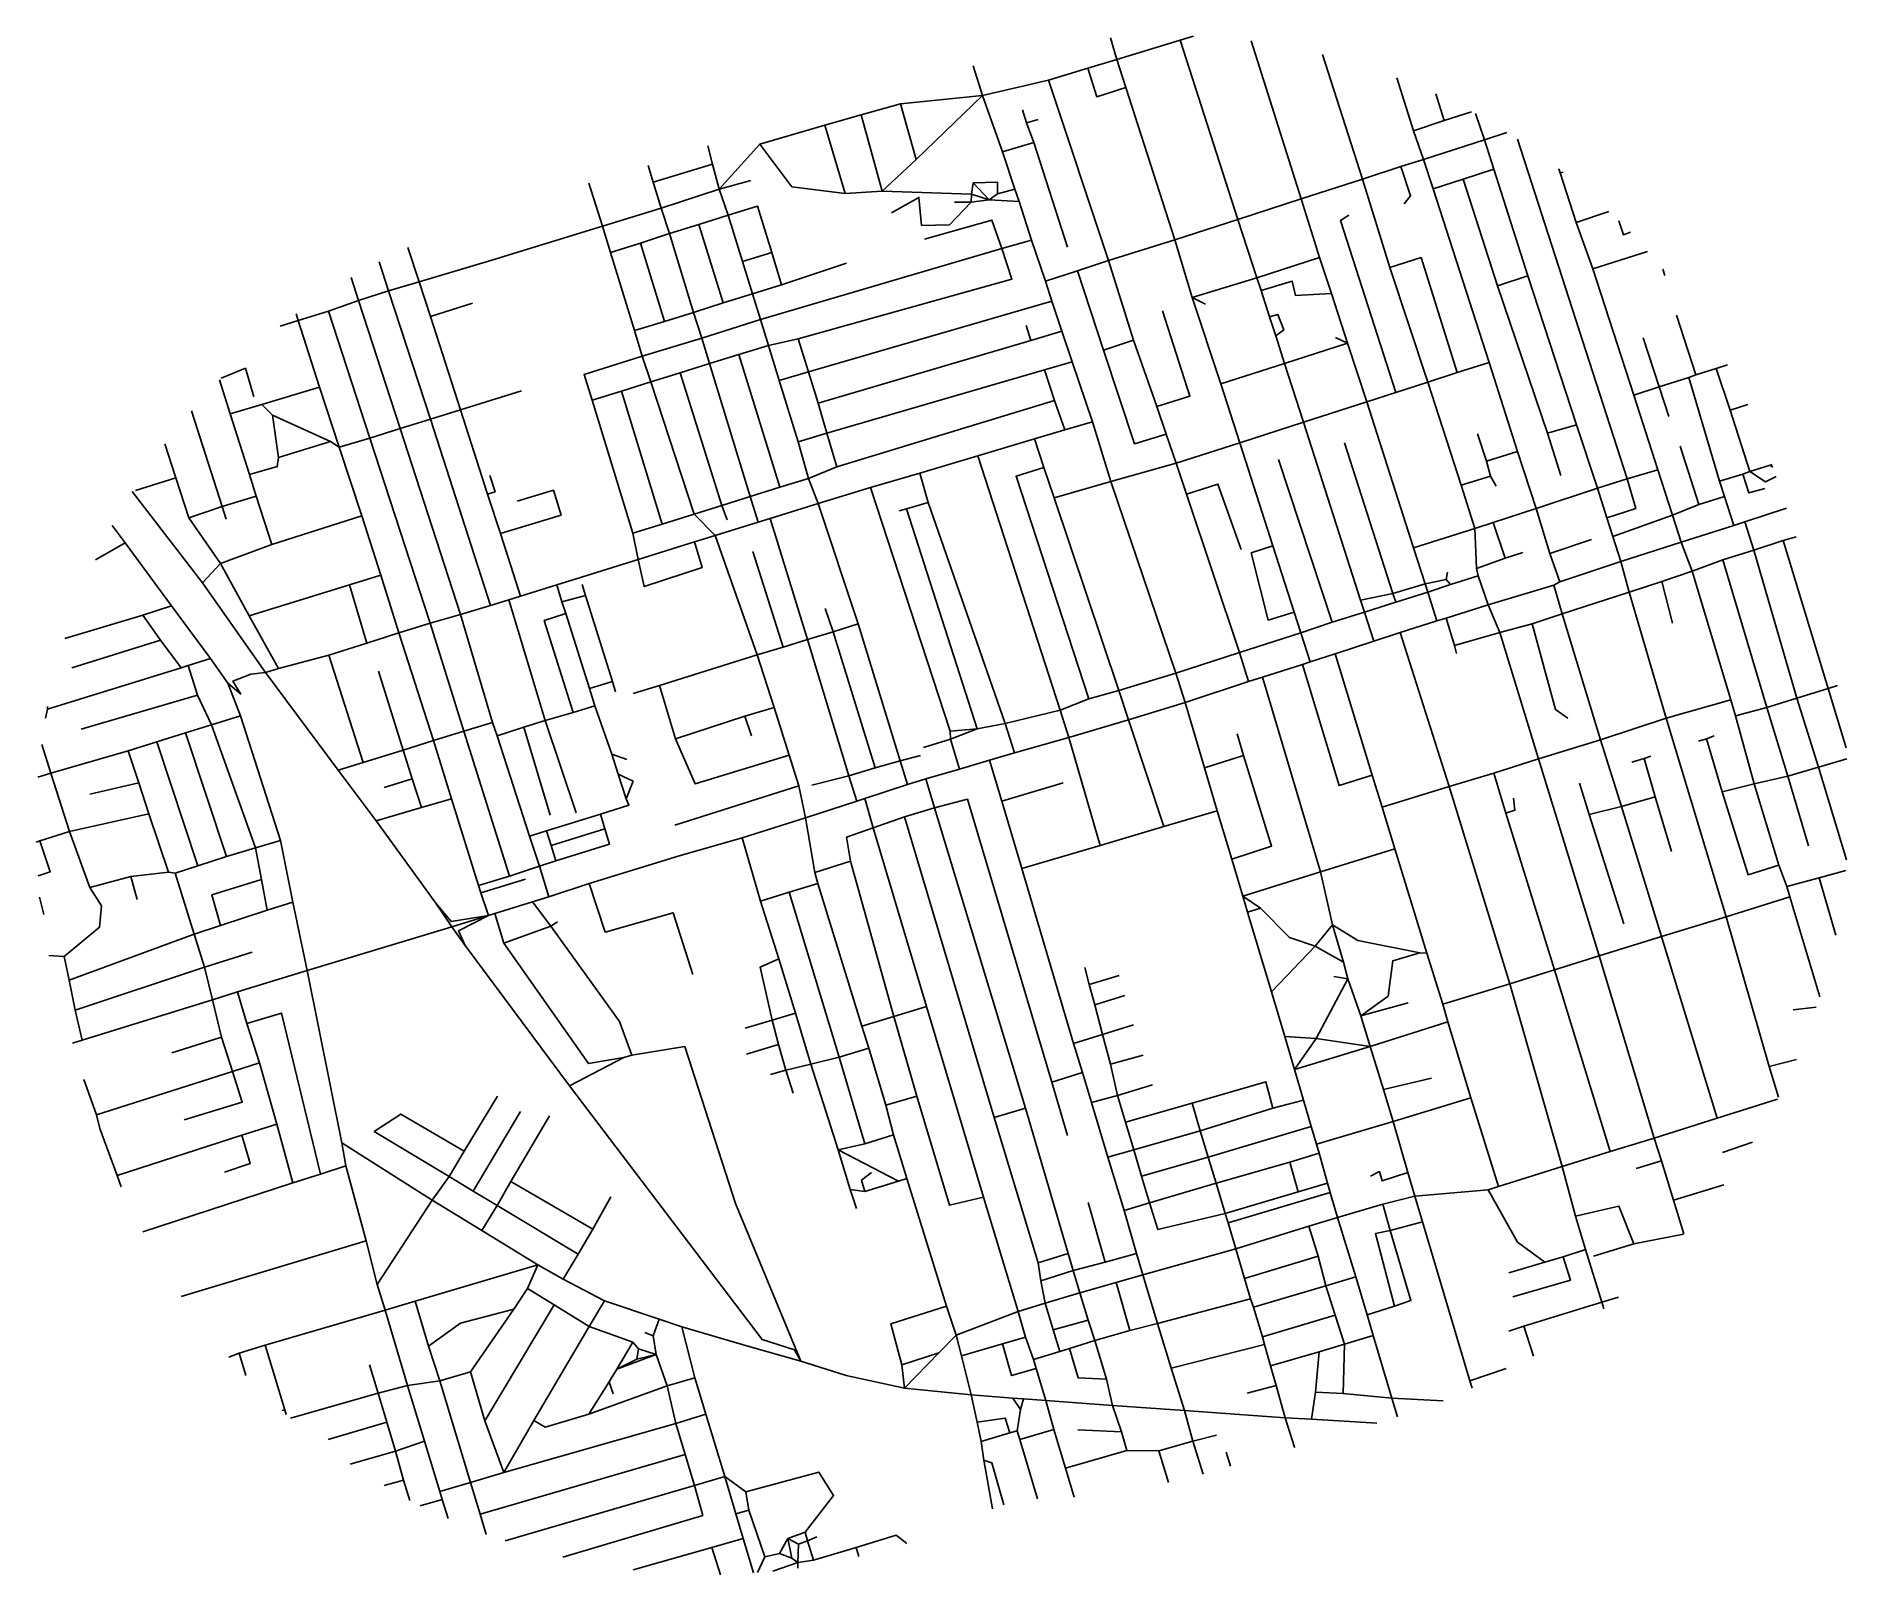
# Model space of a CAD drawing. Header units: metres. Extents: x 624364 to 627196, y 4833920 to 4836328.
import ezdxf

# ---------------------------------------------------------------- set-up
doc = ezdxf.new("R2010")
doc.units = ezdxf.units.M

msp = doc.modelspace()

# ---------------------------------------------------------------- linework, layer by layer
at = {"layer": 'ROADS'}
for points in [[(626054.3, 4836291.2), (626044.6, 4836325)], [(626174.4, 4836327.7), (626153.7, 4836321.4)], [(626153.7, 4836321.4), (626054.3, 4836291.2)], [(626243.9, 4836040.9), (626153.7, 4836321.4)], [(626342.7, 4836073), (626264.4, 4836320.4)], [(626438.9, 4836104), (626375.9, 4836299.1)], [(625844.4, 4836234.8), (625829.5, 4836281.5)], [(626008.8, 4836277.7), (625947.6, 4836259.1)], [(626054.3, 4836291.2), (626008.8, 4836277.7)], [(626068.3, 4836247.3), (626023.3, 4836232.9), (626008.8, 4836277.7)], [(626068.3, 4836247.3), (626054.3, 4836291.2)], [(625947.6, 4836259.1), (625844.4, 4836234.8)], [(626041.5, 4835976.5), (625947.6, 4836259.1)], [(626145, 4836009.1), (626068.3, 4836247.3)], [(626518.4, 4836179.7), (626492.4, 4836262.5)], [(625715.8, 4836222.1), (625654.1, 4836204.7)], [(625844.4, 4836234.8), (625715.8, 4836222.1)], [(625740.5, 4836134.9), (625715.8, 4836222.1)], [(625740.5, 4836134.9), (625844.4, 4836234.8)], [(625875.6, 4836146.8), (625844.4, 4836234.8)], [(625912.9, 4836192), (625906.9, 4836212.6)], [(626566.6, 4836195.6), (626553.3, 4836237.3)], [(625597.6, 4836188.6), (625496, 4836158.5)], [(625654.1, 4836204.7), (625597.6, 4836188.6)], [(625629.1, 4836081.7), (625597.6, 4836188.6)], [(625687.1, 4836085.2), (625654.1, 4836204.7)], [(625912.9, 4836192), (625931.4, 4836197.4)], [(625924.7, 4836161.4), (625912.9, 4836192)], [(626566.6, 4836195.6), (626518.4, 4836179.7)], [(626609.3, 4836209.6), (626566.6, 4836195.6)], [(626629.4, 4836165.4), (626615.5, 4836206.5)], [(625421.9, 4836127.7), (625414.6, 4836156)], [(625496, 4836158.5), (625432.3, 4836088.1)], [(625629.1, 4836081.7), (625545.9, 4836091.8), (625496, 4836158.5)], [(625875.6, 4836146.8), (625924.7, 4836161.4)], [(625924.7, 4836161.4), (625977.1, 4835997.5)], [(626534.3, 4836134.8), (626518.4, 4836179.7)], [(626629.4, 4836165.4), (626534.3, 4836134.8)], [(626664.5, 4836177), (626629.4, 4836165.4)], [(626644.3, 4836119.5), (626629.4, 4836165.4)], [(626852.8, 4835634.9), (626681.2, 4836166.5)], [(625329.1, 4836099.3), (625321, 4836125.6)], [(625421.9, 4836127.7), (625329.1, 4836099.3)], [(625432.3, 4836088.1), (625421.9, 4836127.7)], [(625687.1, 4836085.2), (625740.5, 4836134.9)], [(625894.9, 4836088.4), (625875.6, 4836146.8)], [(626534.3, 4836134.8), (626498.8, 4836123.8)], [(626549.1, 4836088.9), (626534.3, 4836134.8)], [(625249.4, 4836030.4), (625228.4, 4836097.9)], [(625341.4, 4836058.6), (625329.1, 4836099.3)], [(625432.3, 4836088.1), (625481.7, 4836101.7)], [(625827.2, 4836080.4), (625829.6, 4836098.1)], [(625867.7, 4836081.2), (625867.8, 4836099.2), (625829.6, 4836098.1)], [(625854.7, 4836071.9), (625829.6, 4836098.1)], [(626438.9, 4836104), (626342.7, 4836073)], [(626498.8, 4836123.8), (626438.9, 4836104)], [(626481.6, 4835966), (626438.9, 4836104)], [(626498.8, 4836123.8), (626513.9, 4836078), (626503.8, 4836065.5)], [(626596.5, 4836104.2), (626549.1, 4836088.9)], [(626644.3, 4836119.5), (626596.5, 4836104.2)], [(626596.5, 4836104.2), (626650, 4835937.3)], [(626697.5, 4835952.5), (626644.3, 4836119.5)], [(626748, 4836113.7), (626745.9, 4836120.4)], [(626752.6, 4836115.2), (626748, 4836113.7)], [(626772.8, 4836036.4), (626748, 4836113.7)], [(625432.3, 4836088.1), (625341.4, 4836058.6)], [(625446.2, 4836047.9), (625432.3, 4836088.1)], [(625687.1, 4836085.2), (625629.1, 4836081.7)], [(625827.2, 4836080.4), (625687.1, 4836085.2)], [(625826.6, 4836068.1), (625792.7, 4836032.7), (625748.8, 4836031.6), (625744.8, 4836075.5), (625701.6, 4836051.1)], [(625826.6, 4836068.1), (625827.2, 4836080.4)], [(625854.7, 4836071.9), (625826.6, 4836068.1)], [(625854.7, 4836071.9), (625827.2, 4836080.4)], [(625854.7, 4836071.9), (625867.7, 4836081.2)], [(625901.4, 4836069), (625854.7, 4836071.9)], [(625894.9, 4836088.4), (625867.7, 4836081.2)], [(625901.4, 4836069), (625894.9, 4836088.4)], [(625920.9, 4836008.6), (625901.4, 4836069)], [(626342.7, 4836073), (626243.9, 4836040.9)], [(626371.7, 4835981.5), (626342.7, 4836073)], [(626637, 4835817.3), (626549.1, 4836088.9)], [(625341.4, 4836058.6), (625249.4, 4836030.4)], [(625354.5, 4836018.8), (625341.4, 4836058.6)], [(625446.2, 4836047.9), (625400.6, 4836033)], [(625514.4, 4835989), (625492.2, 4836061.8), (625446.2, 4836047.9)], [(625468.7, 4835974.9), (625446.2, 4836047.9)], [(625874.5, 4835995.3), (625858.8, 4836039.9), (625753.6, 4836010.1)], [(625826.6, 4836068.1), (625800.2, 4836067.9)], [(626243.9, 4836040.9), (626145, 4836009.1)], [(626273.2, 4835949.4), (626243.9, 4836040.9)], [(626490.7, 4835770.2), (626404.5, 4836039.4), (626417.5, 4836047.8)], [(626824.4, 4836053.2), (626772.8, 4836036.4)], [(625249.4, 4836030.4), (625076.7, 4835977.1)], [(625262, 4835989.4), (625249.4, 4836030.4)], [(625354.5, 4836018.8), (625308.9, 4836003.8)], [(625400.6, 4836033), (625354.5, 4836018.8)], [(625392.2, 4835895.6), (625354.5, 4836018.8)], [(625438.4, 4835910.3), (625400.6, 4836033)], [(626799.3, 4835963.6), (626772.8, 4836036.4)], [(626858.2, 4836021), (626846.9, 4836017), (626839.7, 4836038.6)], [(624962.8, 4835943.2), (624945.2, 4835996.9)], [(625308.9, 4836003.8), (625262, 4835989.4)], [(625299.6, 4835867.2), (625262, 4835989.4)], [(625346.6, 4835881.3), (625308.9, 4836003.8)], [(625468.7, 4835974.9), (625514.4, 4835989)], [(625874.5, 4835995.3), (625496.8, 4835884.6)], [(625529.7, 4835938.5), (625514.4, 4835989)], [(625874.5, 4835995.3), (625890.1, 4835947.3), (625555.8, 4835853.9)], [(625920.9, 4836008.6), (625874.5, 4835995.3)], [(625942.6, 4835944.5), (625920.9, 4836008.6)], [(626145, 4836009.1), (626041.5, 4835976.5)], [(626172, 4835918.9), (626145, 4836009.1)], [(626884.7, 4835990.7), (626799.3, 4835963.6)], [(624914.8, 4835929.4), (624900.2, 4835974.8)], [(625076.7, 4835977.1), (624962.8, 4835943.2)], [(625484.3, 4835924.6), (625468.7, 4835974.9)], [(625529.7, 4835938.5), (625631.3, 4835972.5)], [(625992.6, 4835960.6), (625942.6, 4835944.5)], [(626041.5, 4835976.5), (625992.6, 4835960.6)], [(626033.3, 4835836.2), (625992.6, 4835960.6)], [(626080.5, 4835851.9), (626041.5, 4835976.5)], [(626371.7, 4835981.5), (626273.2, 4835949.4)], [(626390.1, 4835925), (626371.7, 4835981.5)], [(626587, 4835801.3), (626530.4, 4835981.3), (626481.6, 4835966)], [(626541, 4835786.4), (626481.6, 4835966)], [(626863.3, 4835765.8), (626799.3, 4835963.6)], [(626911.7, 4835953.3), (626908.6, 4835963)], [(624867.8, 4835914.1), (624856.3, 4835950.1)], [(624914.8, 4835929.4), (624867.8, 4835914.1)], [(624962.8, 4835943.2), (624914.8, 4835929.4)], [(624980.7, 4835728.2), (624914.8, 4835929.4)], [(624980.3, 4835889.2), (624962.8, 4835943.2)], [(625484.3, 4835924.6), (625529.7, 4835938.5)], [(625952.7, 4835913.1), (625942.6, 4835944.5)], [(626273.2, 4835949.4), (626172, 4835918.9)], [(626280, 4835930), (626273.2, 4835949.4)], [(626390.1, 4835925), (626333.8, 4835922), (626328.9, 4835944.5), (626280, 4835930)], [(626293.4, 4835888.5), (626280, 4835930)], [(626697.5, 4835952.5), (626650, 4835937.3)], [(626650, 4835937.3), (626728.1, 4835706.3)], [(626773.6, 4835719.7), (626697.5, 4835952.5)], [(624867.8, 4835914.1), (624820.9, 4835897.4)], [(624933.1, 4835713.6), (624867.8, 4835914.1)], [(624980.3, 4835889.2), (625046.3, 4835909.9)], [(625438.4, 4835910.3), (625392.2, 4835895.6)], [(625484.3, 4835924.6), (625438.4, 4835910.3)], [(625496.8, 4835884.6), (625484.3, 4835924.6)], [(625952.7, 4835913.1), (625571.7, 4835802.5)], [(625968.5, 4835866.1), (625952.7, 4835913.1)], [(626217.2, 4835783.7), (626172, 4835918.9)], [(626192.9, 4835908.4), (626172, 4835918.9)], [(626415.4, 4835847.2), (626390.1, 4835925)], [(624773.7, 4835882.7), (624745.4, 4835874.1)], [(624773.7, 4835882.7), (624770.3, 4835893.2)], [(624820.9, 4835897.4), (624773.7, 4835882.7)], [(624806.8, 4835778.3), (624773.7, 4835882.7)], [(624885.5, 4835698.7), (624820.9, 4835897.4)], [(625027.3, 4835743.2), (624980.3, 4835889.2)], [(625346.6, 4835881.3), (625299.6, 4835867.2)], [(625392.2, 4835895.6), (625346.6, 4835881.3)], [(625405, 4835855.4), (625392.2, 4835895.6)], [(625496.8, 4835884.6), (625405, 4835855.4)], [(625509.3, 4835843.9), (625496.8, 4835884.6)], [(625920, 4835851.3), (625912.3, 4835874.8)], [(626117, 4835748.3), (626168.7, 4835764.4), (626125.9, 4835898)], [(626302.9, 4835858.7), (626315.4, 4835868.3), (626306.1, 4835892.3), (626293.4, 4835888.5)], [(626302.9, 4835858.7), (626293.4, 4835888.5)], [(626960.2, 4835797.8), (626930.2, 4835891.4)], [(625311.9, 4835827.2), (625299.6, 4835867.2)], [(625405, 4835855.4), (625311.9, 4835827.2)], [(625417, 4835815.7), (625405, 4835855.4)], [(625509.3, 4835843.9), (625463, 4835829.6)], [(625555.8, 4835853.9), (625509.3, 4835843.9)], [(625526.3, 4835789.2), (625509.3, 4835843.9)], [(625571.7, 4835802.5), (625555.8, 4835853.9)], [(625586.9, 4835753.3), (625920, 4835851.3)], [(625920, 4835851.3), (625968.5, 4835866.1)], [(625984.5, 4835818), (625968.5, 4835866.1)], [(626080.5, 4835851.9), (626033.3, 4835836.2)], [(626117, 4835748.3), (626080.5, 4835851.9)], [(626316.5, 4835815.3), (626302.9, 4835858.7)], [(626415.4, 4835847.2), (626316.5, 4835815.3)], [(626415.4, 4835847.2), (626396.6, 4835856.2)], [(626445.3, 4835755.4), (626415.4, 4835847.2)], [(626902.8, 4835779), (626878.1, 4835855.6)], [(625233.3, 4835758.4), (625220.9, 4835798.3), (625311.9, 4835827.2)], [(625325.2, 4835786.7), (625311.9, 4835827.2)], [(625417, 4835815.7), (625371.2, 4835800.9)], [(625463, 4835829.6), (625417, 4835815.7)], [(625480.8, 4835607.3), (625417, 4835815.7)], [(625527, 4835621.9), (625463, 4835829.6)], [(625984.5, 4835818), (625941.4, 4835805.6)], [(626016.4, 4835724.2), (625984.5, 4835818)], [(626131.4, 4835704.8), (626082.1, 4835690.1), (626033.3, 4835836.2)], [(626316.5, 4835815.3), (626217.2, 4835783.7)], [(626346.2, 4835723.7), (626316.5, 4835815.3)], [(626637, 4835817.3), (626587, 4835801.3)], [(626681.2, 4835678.1), (626637, 4835817.3)], [(627009.8, 4835813.4), (626992, 4835807.7)], [(624667.2, 4835736.6), (624650.2, 4835789.9)], [(624653, 4835792.5), (624690.8, 4835808.1), (624703.9, 4835763.3)], [(625325.2, 4835786.7), (625279.1, 4835772.5)], [(625371.2, 4835800.9), (625325.2, 4835786.7)], [(625393.3, 4835580), (625325.2, 4835786.7)], [(625436.5, 4835593.5), (625371.2, 4835800.9)], [(625571.7, 4835802.5), (625526.3, 4835789.2)], [(625555.6, 4835693.2), (625526.3, 4835789.2)], [(625586.9, 4835753.3), (625571.7, 4835802.5)], [(625941.4, 4835805.6), (625600.6, 4835706.8)], [(625956.9, 4835757.8), (625941.4, 4835805.6)], [(626541, 4835786.4), (626490.7, 4835770.2)], [(626587, 4835801.3), (626541, 4835786.4)], [(626593, 4835625.3), (626541, 4835786.4)], [(626949.5, 4835793.7), (626902.8, 4835779)], [(626960.2, 4835797.8), (626949.5, 4835793.7)], [(626997.5, 4835631.2), (626949.5, 4835793.7)], [(626992, 4835807.7), (626960.2, 4835797.8)], [(627014, 4835742.7), (626992, 4835807.7)], [(624806.8, 4835778.3), (624716.8, 4835751.4)], [(624837.8, 4835684.6), (624806.8, 4835778.3)], [(625123.1, 4835773), (625027.3, 4835743.2)], [(625279.1, 4835772.5), (625233.3, 4835758.4)], [(625297.1, 4835550.2), (625233.3, 4835758.4)], [(625343.1, 4835564.3), (625279.1, 4835772.5)], [(625956.9, 4835757.8), (625616.5, 4835653.9)], [(625973, 4835711.7), (625956.9, 4835757.8)], [(626246.9, 4835691.4), (626217.2, 4835783.7)], [(626490.7, 4835770.2), (626445.3, 4835755.4)], [(626902.8, 4835779), (626863.3, 4835765.8)], [(626900.7, 4835649.3), (626863.3, 4835765.8)], [(626902.8, 4835779), (626918, 4835732.4)], [(624654.8, 4835591.6), (624606.8, 4835741.6)], [(624716.8, 4835751.4), (624667.2, 4835736.6)], [(624697.4, 4835641.8), (624667.2, 4835736.6)], [(624733.5, 4835734.9), (624716.8, 4835751.4)], [(624742.8, 4835668.4), (624733.5, 4835734.9)], [(624823.8, 4835693.5), (624733.5, 4835734.9)], [(625027.3, 4835743.2), (624980.7, 4835728.2)], [(625069.5, 4835611.3), (625027.3, 4835743.2)], [(625600.6, 4835706.8), (625586.9, 4835753.3)], [(626131.4, 4835704.8), (626117, 4835748.3)], [(626445.3, 4835755.4), (626346.2, 4835723.7)], [(626518.7, 4835526.9), (626445.3, 4835755.4)], [(627041.7, 4835751.3), (627014, 4835742.7)], [(627044.8, 4835646.4), (627014, 4835742.7)], [(624933.1, 4835713.6), (624885.5, 4835698.7)], [(624980.7, 4835728.2), (624933.1, 4835713.6)], [(625027.4, 4835422.6), (624933.1, 4835713.6)], [(625074.5, 4835437), (624980.7, 4835728.2)], [(625600.6, 4835706.8), (625555.6, 4835693.2)], [(625616.5, 4835653.9), (625600.6, 4835706.8)], [(625973, 4835711.7), (625925.8, 4835697.5)], [(626016.4, 4835724.2), (625973, 4835711.7)], [(626044.9, 4835631.1), (626016.4, 4835724.2)], [(626147.1, 4835659.6), (626131.4, 4835704.8)], [(626346.2, 4835723.7), (626246.9, 4835691.4)], [(626435.5, 4835445.1), (626346.2, 4835723.7)], [(626632.5, 4835662.5), (626618.8, 4835705.6)], [(626773.6, 4835719.7), (626728.1, 4835706.3)], [(626728.1, 4835706.3), (626748.9, 4835640.3)], [(626806.2, 4835620.3), (626773.6, 4835719.7)], [(624582.1, 4835636.9), (624564.8, 4835689.9)], [(624823.8, 4835693.5), (624742.8, 4835668.4)], [(624837.8, 4835684.6), (624823.8, 4835693.5)], [(624885.5, 4835698.7), (624837.8, 4835684.6)], [(624873, 4835577.2), (624837.8, 4835684.6)], [(624980, 4835409), (624885.5, 4835698.7)], [(625572.1, 4835635.8), (625555.6, 4835693.2)], [(625925.8, 4835697.5), (625837, 4835671)], [(625940.3, 4835652.7), (625925.8, 4835697.5)], [(626246.9, 4835691.4), (626147.1, 4835659.6)], [(626298.5, 4835530.1), (626246.9, 4835691.4)], [(626486.4, 4835455.7), (626410.5, 4835691.5)], [(626681.2, 4835678.1), (626632.5, 4835662.5)], [(626710.5, 4835588.6), (626681.2, 4835678.1)], [(626965, 4835594.9), (626935.7, 4835686.1)], [(624697.4, 4835641.8), (624740.8, 4835654.3), (624742.8, 4835668.4)], [(625572.1, 4835635.8), (625616.5, 4835653.9)], [(625746.1, 4835643.8), (625669, 4835621.5)], [(625837, 4835671), (625746.1, 4835643.8)], [(625759.3, 4835598), (625746.1, 4835643.8)], [(625965.9, 4835273.2), (625837, 4835671)], [(626010.3, 4835290.6), (625896.6, 4835639.1), (625940.3, 4835652.7)], [(625956.1, 4835605.6), (625940.3, 4835652.7)], [(626147.1, 4835659.6), (626044.9, 4835631.1)], [(626163.2, 4835610.9), (626147.1, 4835659.6)], [(626391.5, 4835410.9), (626307.2, 4835665.6)], [(626639.2, 4835639.5), (626632.5, 4835662.5)], [(626900.7, 4835649.3), (626852.8, 4835634.9)], [(626923.8, 4835578.3), (626900.7, 4835649.3)], [(627044.8, 4835646.4), (627033.7, 4835642.6)], [(627076.7, 4835656.4), (627044.8, 4835646.4)], [(627085.8, 4835638.7), (627069.1, 4835630.5), (627044.8, 4835646.4)], [(627079.8, 4835657.4), (627076.7, 4835656.4)], [(627081, 4835653.6), (627076.7, 4835656.4)], [(624623.9, 4835472.1), (624513.6, 4835615.5)], [(624582.1, 4835636.9), (624519.2, 4835616.9)], [(624602.2, 4835573.9), (624582.1, 4835636.9)], [(624707.8, 4835608.1), (624697.4, 4835641.8)], [(625069.5, 4835611.3), (625081.5, 4835615), (625073.3, 4835640.3)], [(625090.2, 4835549.3), (625184.8, 4835578.4), (625172.9, 4835617.2), (625116.1, 4835600.3)], [(625527, 4835621.9), (625480.8, 4835607.3)], [(625572.1, 4835635.8), (625527, 4835621.9)], [(625587.2, 4835596.5), (625572.1, 4835635.8)], [(625669, 4835621.5), (625587.2, 4835596.5)], [(625793.4, 4835240.4), (625669, 4835621.5)], [(625956.1, 4835605.6), (626044.9, 4835631.1)], [(626146.9, 4835331.2), (626044.9, 4835631.1)], [(626163.2, 4835610.9), (626212.5, 4835626.8), (626248.8, 4835524.6)], [(626593, 4835625.3), (626639.2, 4835639.5)], [(626614.6, 4835557.3), (626593, 4835625.3)], [(626648.1, 4835623.7), (626639.2, 4835639.5)], [(626806.2, 4835620.3), (626710.5, 4835588.6)], [(626852.8, 4835634.9), (626806.2, 4835620.3)], [(626821.1, 4835574.1), (626806.2, 4835620.3)], [(626821.1, 4835574.1), (626866.3, 4835588.6), (626852.8, 4835634.9)], [(627033.7, 4835642.6), (626997.5, 4835631.2)], [(627005.1, 4835607.5), (626997.5, 4835631.2)], [(627033.7, 4835642.6), (627043.3, 4835613), (627068.2, 4835619.9)], [(624654.8, 4835591.6), (624602.2, 4835573.9)], [(624707.8, 4835608.1), (624654.8, 4835591.6)], [(624654.8, 4835591.6), (624660.9, 4835571.9)], [(624732.4, 4835532.5), (624707.8, 4835608.1)], [(625090.2, 4835549.3), (625069.5, 4835611.3)], [(625436.5, 4835593.5), (625393.3, 4835580)], [(625480.8, 4835607.3), (625436.5, 4835593.5)], [(625436.5, 4835593.5), (625444.8, 4835571.1)], [(625493.2, 4835567.4), (625480.8, 4835607.3)], [(625587.2, 4835596.5), (625512.2, 4835573.2)], [(625649.6, 4835408.2), (625587.2, 4835596.5)], [(625725.4, 4835588.2), (625713.8, 4835585.1)], [(625725.4, 4835588.2), (625759.3, 4835598)], [(625835.6, 4835243.8), (625725.4, 4835588.2)], [(625879.8, 4835252.3), (625759.3, 4835598)], [(626057.3, 4835303.8), (625956.1, 4835605.6)], [(626246.3, 4835363.2), (626163.2, 4835610.9)], [(626710.5, 4835588.6), (626643.3, 4835566.9)], [(626731.7, 4835518.2), (626710.5, 4835588.6)], [(626965, 4835594.9), (626923.8, 4835578.3)], [(627005.1, 4835607.5), (626965, 4835594.9)], [(627019.5, 4835562.3), (627005.1, 4835607.5)], [(627102.2, 4835589.1), (627036.9, 4835567.7)], [(624502.8, 4835534.7), (624482.6, 4835562)], [(624651.9, 4835502.7), (624602.2, 4835573.9)], [(624873, 4835577.2), (624732.4, 4835532.5)], [(624902.8, 4835484.1), (624873, 4835577.2)], [(625343.1, 4835564.3), (625297.1, 4835550.2)], [(625393.3, 4835580), (625343.1, 4835564.3)], [(625425.7, 4835546.4), (625393.3, 4835580)], [(625493.2, 4835567.4), (625425.7, 4835546.4)], [(625512.2, 4835573.2), (625493.2, 4835567.4)], [(625570.5, 4835383.8), (625512.2, 4835573.2)], [(626643.3, 4835566.9), (626614.6, 4835557.3)], [(626661.9, 4835510.7), (626643.3, 4835566.9)], [(626830.5, 4835544.8), (626821.1, 4835574.1)], [(626923.8, 4835578.3), (626830.5, 4835544.8)], [(626937.4, 4835535.9), (626923.8, 4835578.3)], [(627019.5, 4835562.3), (626937.4, 4835535.9)], [(627036.9, 4835567.7), (627019.5, 4835562.3)], [(627050.8, 4835523.6), (627036.9, 4835567.7)], [(624502.8, 4835534.7), (624456.4, 4835508.4)], [(624575.3, 4835436.3), (624502.8, 4835534.7)], [(624732.4, 4835532.5), (624651.9, 4835502.7)], [(625121.2, 4835451.7), (625090.2, 4835549.3)], [(625305.3, 4835508.9), (625297.1, 4835550.2)], [(625393.7, 4835536.3), (625405.5, 4835496.2), (625315, 4835466.6), (625305.3, 4835508.9)], [(625393.7, 4835536.3), (625305.3, 4835508.9)], [(625425.7, 4835546.4), (625393.7, 4835536.3)], [(625491.4, 4835359.9), (625425.7, 4835546.4)], [(626298.5, 4835530.1), (626264.7, 4835519.2), (626290.9, 4835414), (626331.8, 4835426.6)], [(626331.8, 4835426.6), (626298.5, 4835530.1)], [(626614.6, 4835557.3), (626518.7, 4835526.9)], [(626616.9, 4835494.8), (626614.6, 4835557.3)], [(626731.7, 4835518.2), (626797, 4835539.9)], [(626842.7, 4835505.5), (626830.5, 4835544.8)], [(626937.4, 4835535.9), (626842.7, 4835505.5)], [(626954.8, 4835490.6), (626937.4, 4835535.9)], [(627097, 4835538.5), (627050.8, 4835523.6)], [(627117, 4835544.4), (627097, 4835538.5)], [(627167.3, 4835307.1), (627097, 4835538.5)], [(624651.9, 4835502.7), (624623.9, 4835472.1)], [(624651.9, 4835502.7), (624696.9, 4835420.5)], [(625305.3, 4835508.9), (625231.8, 4835486)], [(625532.2, 4835371.8), (625485, 4835521.5)], [(626537, 4835470.9), (626518.7, 4835526.9)], [(626616.9, 4835494.8), (626661.9, 4835510.7)], [(626661.9, 4835510.7), (626689.8, 4835519.6)], [(626747.4, 4835474), (626731.7, 4835518.2)], [(626842.7, 4835505.5), (626747.4, 4835474)], [(626856.2, 4835457.6), (626842.7, 4835505.5)], [(626954.8, 4835490.6), (627002.6, 4835508.2)], [(627050.8, 4835523.6), (627002.6, 4835508.2)], [(627071.2, 4835277.4), (627002.6, 4835508.2)], [(627118.1, 4835291.8), (627050.8, 4835523.6)], [(624902.8, 4835484.1), (624853.6, 4835469.1)], [(624930.8, 4835393.9), (624902.8, 4835484.1)], [(625231.8, 4835486), (625178.4, 4835469)], [(626569.5, 4835477.8), (626537, 4835470.9)], [(626569.5, 4835477.8), (626571.6, 4835489)], [(626576.2, 4835470), (626569.5, 4835477.8)], [(626619.7, 4835483.2), (626576.2, 4835470)], [(626619.7, 4835483.2), (626616.9, 4835494.8)], [(626635.3, 4835437.8), (626619.7, 4835483.2)], [(626747.4, 4835474), (626737.9, 4835468.6)], [(626907.2, 4835474.2), (626856.2, 4835457.6)], [(626954.8, 4835490.6), (626907.2, 4835474.2)], [(626907.2, 4835474.2), (626923.7, 4835409)], [(627014.9, 4835289.5), (626954.8, 4835490.6)], [(624722.1, 4835332), (624623.9, 4835472.1)], [(624853.6, 4835469.1), (624696.9, 4835420.5)], [(624880.7, 4835378), (624853.6, 4835469.1)], [(625103.3, 4835446), (625074.5, 4835437)], [(625121.2, 4835451.7), (625103.3, 4835446)], [(625160.1, 4835257), (625103.3, 4835446)], [(625178.4, 4835469), (625121.2, 4835451.7)], [(625186.2, 4835442.4), (625178.4, 4835469)], [(625186.2, 4835442.4), (625223.1, 4835452.3)], [(625223.1, 4835452.3), (625217.6, 4835469.6)], [(625223.1, 4835452.3), (625265.5, 4835318.2)], [(626486.4, 4835455.7), (626435.5, 4835445.1)], [(626441.9, 4835426.2), (626435.5, 4835445.1)], [(626537, 4835470.9), (626486.4, 4835455.7)], [(626491.1, 4835442.1), (626486.4, 4835455.7)], [(626541.1, 4835457.5), (626491.1, 4835442.1)], [(626541.1, 4835457.5), (626537, 4835470.9)], [(626576.2, 4835470), (626541.1, 4835457.5)], [(626554.8, 4835412.8), (626541.1, 4835457.5)], [(626737.9, 4835468.6), (626635.3, 4835437.8)], [(626751.2, 4835424.1), (626737.9, 4835468.6)], [(626856.2, 4835457.6), (626751.2, 4835424.1)], [(626913.6, 4835260.4), (626856.2, 4835457.6)], [(624530.2, 4835421.6), (624408.5, 4835385)], [(624575.3, 4835436.3), (624530.2, 4835421.6)], [(624558.3, 4835382.8), (624530.2, 4835421.6)], [(624636.2, 4835354), (624575.3, 4835436.3)], [(624696.9, 4835420.5), (624742.9, 4835338.4)], [(625027.4, 4835422.6), (624980, 4835409)], [(625074.5, 4835437), (625027.4, 4835422.6)], [(625077.6, 4835253.7), (625027.4, 4835422.6)], [(625192, 4835424.2), (625158.5, 4835413.4), (625203.5, 4835269.6)], [(625192, 4835424.2), (625186.2, 4835442.4)], [(625229.2, 4835306.9), (625192, 4835424.2)], [(625610.3, 4835395.8), (625598.1, 4835432.1)], [(626342.2, 4835394.1), (626331.8, 4835426.6)], [(626441.9, 4835426.2), (626391.5, 4835410.9)], [(626491.1, 4835442.1), (626441.9, 4835426.2)], [(626456.5, 4835381), (626441.9, 4835426.2)], [(626569.5, 4835417.3), (626554.8, 4835412.8)], [(626635.3, 4835437.8), (626569.5, 4835417.3)], [(626582.6, 4835374.4), (626569.5, 4835417.3)], [(626653.5, 4835394.8), (626635.3, 4835437.8)], [(626751.2, 4835424.1), (626704, 4835408.4)], [(626811.3, 4835226.5), (626751.2, 4835424.1)], [(624930.8, 4835393.9), (624880.7, 4835378)], [(624980, 4835409), (624930.8, 4835393.9)], [(624985.3, 4835225.8), (624930.8, 4835393.9)], [(625032.9, 4835240.5), (624980, 4835409)], [(625610.3, 4835395.8), (625570.5, 4835383.8)], [(625649.6, 4835408.2), (625610.3, 4835395.8)], [(625676.2, 4835182.8), (625610.3, 4835395.8)], [(625715.3, 4835193.8), (625649.6, 4835408.2)], [(626342.2, 4835394.1), (626246.3, 4835363.2)], [(626391.5, 4835410.9), (626342.2, 4835394.1)], [(626357.1, 4835348.8), (626342.2, 4835394.1)], [(626497.8, 4835394.6), (626456.5, 4835381)], [(626554.8, 4835412.8), (626497.8, 4835394.6)], [(626574.3, 4835153.6), (626497.8, 4835394.6)], [(626653.5, 4835394.8), (626582.6, 4835374.4)], [(626704, 4835408.4), (626653.5, 4835394.8)], [(626714.2, 4835196.7), (626653.5, 4835394.8)], [(626704, 4835408.4), (626740.8, 4835274.1), (626760.1, 4835260.5)], [(624558.3, 4835382.8), (624419.2, 4835339.5)], [(624590.3, 4835339.5), (624558.3, 4835382.8)], [(624880.7, 4835378), (624821.6, 4835359.3)], [(625532.2, 4835371.8), (625491.4, 4835359.9)], [(625570.5, 4835383.8), (625532.2, 4835371.8)], [(625635.3, 4835170.6), (625570.5, 4835383.8)], [(626246.3, 4835363.2), (626146.9, 4835331.2)], [(626260.4, 4835317.8), (626246.3, 4835363.2)], [(626395.9, 4835361.5), (626357.1, 4835348.8)], [(626456.5, 4835381), (626395.9, 4835361.5)], [(626454, 4835171.6), (626395.9, 4835361.5)], [(626586, 4835361.8), (626582.6, 4835374.4)], [(624590.3, 4835339.5), (624381.4, 4835274.7)], [(624601.2, 4835342.8), (624590.3, 4835339.5)], [(624636.2, 4835354), (624601.2, 4835342.8)], [(624615.9, 4835296.8), (624601.2, 4835342.8)], [(624663.3, 4835315.1), (624636.2, 4835354)], [(624699.4, 4835329.3), (624722.1, 4835332)], [(624742.9, 4835338.4), (624722.1, 4835332)], [(624836, 4835179.4), (624722.1, 4835332)], [(624821.6, 4835359.3), (624742.9, 4835338.4)], [(624821.6, 4835359.3), (624875.1, 4835191.1)], [(624938, 4835210.4), (624899.1, 4835334.3)], [(625491.4, 4835359.9), (625339, 4835311.6)], [(625518, 4835277.3), (625491.4, 4835359.9)], [(626345.1, 4835344.8), (626282.4, 4835324.7)], [(626357.1, 4835348.8), (626345.1, 4835344.8)], [(626454, 4835171.6), (626402.1, 4835155), (626345.1, 4835344.8)], [(624699.4, 4835329.3), (624671.4, 4835318.6), (624683.6, 4835298.2), (624663.3, 4835315.1)], [(624683.2, 4835264.4), (624663.3, 4835315.1)], [(625229.2, 4835306.9), (625265.5, 4835318.2)], [(625237.7, 4835280.1), (625229.2, 4835306.9)], [(625265.5, 4835318.2), (625270, 4835302)], [(625339, 4835311.6), (625297.4, 4835299.4)], [(625363.7, 4835228.4), (625339, 4835311.6)], [(626057.3, 4835303.8), (626010.3, 4835290.6)], [(626146.9, 4835331.2), (626057.3, 4835303.8)], [(626072.6, 4835258.2), (626057.3, 4835303.8)], [(626161.4, 4835284.9), (626146.9, 4835331.2)], [(626260.4, 4835317.8), (626161.4, 4835284.9)], [(626282.4, 4835324.7), (626260.4, 4835317.8)], [(626372.8, 4835020.4), (626282.4, 4835324.7)], [(627167.3, 4835307.1), (627118.1, 4835291.8)], [(627181.8, 4835311.5), (627167.3, 4835307.1)], [(627195.6, 4835214.1), (627167.3, 4835307.1)], [(624381.4, 4835274.7), (624381.4, 4835278.6)], [(624615.9, 4835296.8), (624433.7, 4835243.3)], [(624637.7, 4835250), (624615.9, 4835296.8)], [(625237.7, 4835280.1), (625203.5, 4835269.6)], [(625264.4, 4835204.4), (625237.7, 4835280.1)], [(625518, 4835277.3), (625472.2, 4835263.6)], [(625541.7, 4835202.9), (625518, 4835277.3)], [(626010.3, 4835290.6), (625965.9, 4835273.2)], [(626161.4, 4835284.9), (626072.6, 4835258.2)], [(626191.4, 4835183.1), (626161.4, 4835284.9)], [(627014.9, 4835289.5), (626913.6, 4835260.4)], [(627022.5, 4835264.1), (627014.9, 4835289.5)], [(627071.2, 4835277.4), (627022.5, 4835264.1)], [(627118.1, 4835291.8), (627071.2, 4835277.4)], [(627104.1, 4835169.7), (627071.2, 4835277.4)], [(627152.2, 4835184.1), (627118.1, 4835291.8)], [(624378.2, 4835260.6), (624381.4, 4835274.7)], [(624637.7, 4835250), (624597.4, 4835237.5)], [(624683.2, 4835264.4), (624637.7, 4835250)], [(624706.8, 4835057.6), (624637.7, 4835250)], [(624745.9, 4835069.4), (624683.2, 4835264.4)], [(625077.6, 4835253.7), (625032.9, 4835240.5)], [(625084.9, 4835233.1), (625077.6, 4835253.7)], [(625160.1, 4835257), (625126.4, 4835246.3)], [(625203.5, 4835269.6), (625160.1, 4835257)], [(625208.2, 4835112.3), (625160.1, 4835257)], [(625472.2, 4835263.6), (625363.7, 4835228.4)], [(625472.2, 4835263.6), (625483, 4835232.8)], [(625879.8, 4835252.3), (625835.6, 4835243.8)], [(625965.9, 4835273.2), (625879.8, 4835252.3)], [(625894.2, 4835206.3), (625879.8, 4835252.3)], [(625979.3, 4835230.5), (625965.9, 4835273.2)], [(626072.6, 4835258.2), (625979.3, 4835230.5)], [(626127.8, 4835090.9), (626072.6, 4835258.2)], [(626913.6, 4835260.4), (626811.3, 4835226.5)], [(627007.9, 4834949.9), (626913.6, 4835260.4)], [(627051.6, 4835157.8), (627022.5, 4835264.1)], [(624386.4, 4835174.7), (624372.6, 4835219.2)], [(624552.2, 4835223.6), (624507.7, 4835209.7)], [(624597.4, 4835237.5), (624552.2, 4835223.6)], [(624616.6, 4835029.5), (624552.2, 4835223.6)], [(624661.2, 4835044.1), (624597.4, 4835237.5)], [(624985.3, 4835225.8), (624938, 4835210.4)], [(625032.9, 4835240.5), (624985.3, 4835225.8)], [(625013.4, 4835134.6), (624985.3, 4835225.8)], [(625103.9, 4835013.5), (625032.9, 4835240.5)], [(625126.4, 4835246.3), (625084.9, 4835233.1)], [(625135.6, 4835076.2), (625084.9, 4835233.1)], [(625126.4, 4835246.3), (625167.9, 4835108.7)], [(625541.7, 4835202.9), (625394.4, 4835157.8), (625363.7, 4835228.4)], [(625794.3, 4835227.6), (625751.7, 4835214.8)], [(625793.4, 4835240.4), (625835.6, 4835243.8)], [(625794.3, 4835227.6), (625793.4, 4835240.4)], [(625835.6, 4835243.8), (625794.3, 4835227.6)], [(625808.2, 4835180.6), (625794.3, 4835227.6)], [(625979.3, 4835230.5), (625894.2, 4835206.3)], [(626028.3, 4835061.5), (625979.3, 4835230.5)], [(626252.7, 4835202.3), (626242.7, 4835235.9)], [(626811.3, 4835226.5), (626714.2, 4835196.7)], [(626843.8, 4835122.6), (626811.3, 4835226.5)], [(626977, 4835228.5), (626964.7, 4835224.8)], [(626989, 4835233), (626977, 4835228.5)], [(627001.6, 4835145.2), (626977, 4835228.5)], [(624507.7, 4835209.7), (624386.4, 4835174.7)], [(624524.2, 4835159.5), (624507.7, 4835209.7)], [(624875.1, 4835191.1), (624836, 4835179.4)], [(624938, 4835210.4), (624875.1, 4835191.1)], [(624951.9, 4835165.5), (624938, 4835210.4)], [(625274.2, 4835173), (625264.4, 4835204.4)], [(625264.4, 4835204.4), (625287.7, 4835196.1)], [(625556.6, 4835154.6), (625541.7, 4835202.9)], [(625715.3, 4835193.8), (625676.2, 4835182.8)], [(625715.3, 4835193.8), (625747.2, 4835202)], [(625726.6, 4835156.8), (625715.3, 4835193.8)], [(625855.2, 4835194.8), (625808.2, 4835180.6)], [(625894.2, 4835206.3), (625855.2, 4835194.8)], [(625874.2, 4835130.7), (625855.2, 4835194.8)], [(626252.7, 4835202.3), (626191.4, 4835183.1)], [(626234.3, 4835040.1), (626296.4, 4835060.5), (626252.7, 4835202.3)], [(626714.2, 4835196.7), (626644, 4835174.6)], [(626808.9, 4834888.5), (626714.2, 4835196.7)], [(626879.2, 4835197.7), (626860.3, 4835192)], [(626889.9, 4835201.3), (626879.2, 4835197.7)], [(626896.7, 4835137.3), (626879.2, 4835197.7)], [(627196.5, 4835196.9), (627152.2, 4835184.1)], [(624386.4, 4835174.7), (624366.3, 4835168.2)], [(624415.5, 4835083.1), (624386.4, 4835174.7)], [(624895.5, 4835099.7), (624836, 4835179.4)], [(624951.9, 4835165.5), (624908, 4835152)], [(624966.3, 4835120.6), (624951.9, 4835165.5)], [(625286.5, 4835134.4), (625297.6, 4835161.8), (625274.2, 4835173)], [(625286.5, 4835134.4), (625274.2, 4835173)], [(625635.3, 4835170.6), (625576.9, 4835156)], [(625676.2, 4835182.8), (625635.3, 4835170.6)], [(625647.5, 4835130.9), (625635.3, 4835170.6)], [(625755.4, 4835165.9), (625726.6, 4835156.8)], [(625808.2, 4835180.6), (625755.4, 4835165.9)], [(625769.1, 4835120.5), (625755.4, 4835165.9)], [(626211.5, 4835115.6), (626191.4, 4835183.1)], [(626469.4, 4835121.1), (626454, 4835171.6)], [(626644, 4835174.6), (626574.3, 4835153.6)], [(626662.8, 4835111.9), (626644, 4835174.6)], [(627104.1, 4835169.7), (627051.6, 4835157.8)], [(627152.2, 4835184.1), (627104.1, 4835169.7)], [(627104.1, 4835169.7), (627136.8, 4835060.9)], [(627196, 4835039), (627152.2, 4835184.1)], [(624524.2, 4835159.5), (624447.7, 4835141.8)], [(624539.9, 4835110.9), (624524.2, 4835159.5)], [(625013.4, 4835134.6), (624966.3, 4835120.6)], [(625055.5, 4834998.6), (625013.4, 4835134.6)], [(625246.5, 4835110.4), (625290.6, 4835124.2), (625286.5, 4835134.4)], [(625556.6, 4835154.6), (625362.7, 4835093)], [(625567.4, 4835104.6), (625556.6, 4835154.6)], [(625660, 4835134.8), (625647.5, 4835130.9)], [(625726.6, 4835156.8), (625660, 4835134.8)], [(625673.3, 4835089.1), (625660, 4835134.8)], [(625769.1, 4835120.5), (625820.6, 4835133.7), (625952.5, 4834691)], [(625970.2, 4835159.5), (625874.2, 4835130.7)], [(626574.3, 4835153.6), (626469.4, 4835121.1)], [(626669.5, 4834844.7), (626574.3, 4835153.6)], [(626662.8, 4835111.9), (626677.1, 4835116.6), (626674.8, 4835135.4)], [(626793.2, 4835109.8), (626778.1, 4835158.7)], [(626843.8, 4835122.6), (626896.7, 4835137.3)], [(626922.2, 4835052.1), (626896.7, 4835137.3)], [(627051.6, 4835157.8), (627001.6, 4835145.2)], [(627089.9, 4835030.6), (627042, 4835015.4), (627001.6, 4835145.2)], [(627089.9, 4835030.6), (627051.6, 4835157.8)], [(624539.9, 4835110.9), (624415.5, 4835083.1)], [(624570.7, 4835019.6), (624539.9, 4835110.9)], [(624966.3, 4835120.6), (624895.5, 4835099.7)], [(625162.2, 4835084.2), (625246.5, 4835110.4)], [(625253.5, 4835087.3), (625246.5, 4835110.4)], [(625647.5, 4835130.9), (625567.4, 4835104.6)], [(625722, 4835106.4), (625673.3, 4835089.1)], [(625769.1, 4835120.5), (625722, 4835106.4)], [(625862.2, 4834635.8), (625722, 4835106.4)], [(625911.4, 4834650.2), (625769.1, 4835120.5)], [(625905.5, 4835025.5), (625874.2, 4835130.7)], [(626211.5, 4835115.6), (626127.8, 4835090.9)], [(626234.3, 4835040.1), (626211.5, 4835115.6)], [(626489.1, 4835055.9), (626469.4, 4835121.1)], [(626739, 4834866.8), (626662.8, 4835111.9)], [(626843.8, 4835122.6), (626793.2, 4835109.8)], [(626793.2, 4835109.8), (626847.4, 4834938.9)], [(626906.4, 4834918.7), (626843.8, 4835122.6)], [(624415.5, 4835083.1), (624369.2, 4835068.4)], [(624447.3, 4834995.7), (624415.5, 4835083.1)], [(624988.8, 4834970.9), (624895.5, 4835099.7)], [(625135.6, 4835076.2), (625162.2, 4835084.2)], [(625169.3, 4835061.2), (625162.2, 4835084.2)], [(625253.5, 4835087.3), (625169.3, 4835061.2)], [(625176.8, 4835037.5), (625260.7, 4835063.5), (625253.5, 4835087.3)], [(625567.4, 4835104.6), (625467.9, 4835073.3)], [(625581.6, 4835019.3), (625567.4, 4835104.6)], [(625673.3, 4835089.1), (625631.5, 4835074.5), (625637.4, 4835037)], [(625756.4, 4834809.3), (625673.3, 4835089.1)], [(626127.8, 4835090.9), (626028.3, 4835061.5)], [(624369.2, 4835068.4), (624363.6, 4835066.6)], [(624369.2, 4835068.4), (624385.4, 4835019.9), (624366.8, 4835014)], [(624706.8, 4835057.6), (624661.2, 4835044.1)], [(624745.9, 4835069.4), (624706.8, 4835057.6)], [(624716.1, 4835008), (624706.8, 4835057.6)], [(624764.9, 4834972.7), (624745.9, 4835069.4)], [(625151.3, 4835028.8), (625135.6, 4835076.2)], [(625176.8, 4835037.5), (625169.3, 4835061.2)], [(625467.9, 4835073.3), (625368.1, 4835044.8)], [(625496.8, 4834974.4), (625467.9, 4835073.3)], [(626028.3, 4835061.5), (625905.5, 4835025.5)], [(626489.1, 4835055.9), (626372.8, 4835020.4)], [(626539.5, 4834892.7), (626489.1, 4835055.9)], [(624616.6, 4835029.5), (624581, 4835018.3)], [(624661.2, 4835044.1), (624616.6, 4835029.5)], [(625151.3, 4835028.8), (625103.9, 4835013.5)], [(625151.3, 4835028.8), (625176.8, 4835037.5)], [(625165.8, 4834981), (625151.3, 4835028.8)], [(625368.1, 4835044.8), (625228.9, 4835002.1)], [(625581.6, 4835019.3), (625637.4, 4835037)], [(625705.5, 4834793.9), (625637.4, 4835037)], [(625986.8, 4834751.5), (625905.5, 4835025.5)], [(626251.5, 4834981.9), (626234.3, 4835040.1)], [(626251.5, 4834981.9), (626372.8, 4835020.4)], [(626372.8, 4835020.4), (626391.9, 4834937)], [(627102.8, 4834997), (627089.9, 4835030.6)], [(627194.9, 4835022.1), (627153.3, 4835010.6)], [(624407.2, 4834887.8), (624462.4, 4834933.5), (624465.6, 4834967), (624447.3, 4834995.7)], [(624511.9, 4835012.6), (624447.3, 4834995.7)], [(624570.7, 4835019.6), (624511.9, 4835012.6)], [(624511.9, 4835012.6), (624521.3, 4834976.9)], [(624581, 4835018.3), (624570.7, 4835019.6)], [(624610.9, 4834922.8), (624581, 4835018.3)], [(624716.1, 4835008), (624638.4, 4834983.9), (624652, 4834936)], [(624725.2, 4834960.4), (624716.1, 4835008)], [(625103.9, 4835013.5), (625055.5, 4834998.6)], [(625059.1, 4834987.2), (625055.5, 4834998.6)], [(625059.1, 4834987.2), (625129.3, 4835008.6)], [(625228.9, 4835002.1), (625165.8, 4834981)], [(625228.9, 4835002.1), (625253.7, 4834925.9), (625360, 4834956.2), (625391.2, 4834859.7)], [(625586.8, 4835002.1), (625541.5, 4834988.1)], [(625586.8, 4835002.1), (625581.6, 4835019.3)], [(625655.6, 4834778.8), (625586.8, 4835002.1)], [(627153.3, 4835010.6), (627102.8, 4834997)], [(627107.4, 4834980.8), (627102.8, 4834997)], [(627179.2, 4834921.1), (627153.3, 4835010.6)], [(624368.8, 4834980.7), (624375.4, 4834953.5)], [(624764.9, 4834972.7), (624725.2, 4834960.4)], [(624787.8, 4834865.8), (624764.9, 4834972.7)], [(625014.1, 4834934.3), (624988.8, 4834970.9)], [(624988.8, 4834970.9), (625013.1, 4834942.3), (625071.5, 4834951.6)], [(625071.5, 4834951.6), (625059.1, 4834987.2)], [(625139.9, 4834973.4), (625081.3, 4834954.8)], [(625165.8, 4834981), (625139.9, 4834973.4)], [(625169, 4834935.1), (625139.9, 4834973.4)], [(625541.5, 4834988.1), (625496.8, 4834974.4)], [(625525.5, 4834884), (625496.8, 4834974.4)], [(625620, 4834729.9), (625541.5, 4834988.1)], [(626258.9, 4834957.2), (626251.5, 4834981.9)], [(626279.1, 4834963.1), (626251.5, 4834981.9)], [(627107.4, 4834980.8), (627007.9, 4834949.9)], [(627154.1, 4834824.4), (627107.4, 4834980.8)], [(624652, 4834936), (624610.9, 4834922.8)], [(624725.2, 4834960.4), (624652, 4834936)], [(625071.5, 4834951.6), (625014.1, 4834934.3)], [(625034.9, 4834904.8), (625024.5, 4834928), (625071.5, 4834951.6)], [(625081.3, 4834954.8), (625071.5, 4834951.6)], [(625095.2, 4834908.3), (625081.3, 4834954.8)], [(625169, 4834935.1), (625095.2, 4834908.3)], [(625169, 4834935.1), (625179.1, 4834942)], [(625295.4, 4834733.3), (625276, 4834786.1), (625169, 4834935.1)], [(626279.1, 4834963.1), (626258.9, 4834957.2)], [(626296.2, 4834832.4), (626258.9, 4834957.2)], [(626364.9, 4834904), (626324.3, 4834917.5), (626279.1, 4834963.1)], [(626391.9, 4834937), (626364.9, 4834904)], [(626391.9, 4834937), (626409.1, 4834878.6)], [(626391.9, 4834937), (626431.6, 4834912.8), (626528.6, 4834893.2)], [(627007.9, 4834949.9), (626906.4, 4834918.7)], [(627075.2, 4834715.3), (627007.9, 4834949.9)], [(624610.9, 4834922.8), (624415.4, 4834850.7)], [(624627.1, 4834871.1), (624610.9, 4834922.8)], [(624996.7, 4834929), (624787.8, 4834865.8)], [(625014.1, 4834934.3), (624996.7, 4834929)], [(625034.9, 4834904.8), (625014.1, 4834934.3)], [(625283.1, 4834729.4), (625227.7, 4834720), (625095.2, 4834908.3)], [(626906.4, 4834918.7), (626808.9, 4834888.5)], [(626993.7, 4834634.6), (626906.4, 4834918.7)], [(624407.2, 4834887.8), (624383.3, 4834889.2)], [(624415.4, 4834850.7), (624407.2, 4834887.8)], [(624627.1, 4834871.1), (624701.6, 4834894.3)], [(625198.2, 4834685.1), (625034.9, 4834904.8)], [(625515.3, 4834788), (625496.4, 4834871.2), (625525.5, 4834884)], [(625551.5, 4834799.1), (625525.5, 4834884)], [(626296.2, 4834832.4), (626364.9, 4834904)], [(626409.1, 4834878.6), (626364.9, 4834904)], [(626409.1, 4834878.6), (626415.7, 4834852.8)], [(626435.9, 4834794.9), (626478.7, 4834825.8), (626486.1, 4834881.1), (626528.6, 4834893.2)], [(626528.6, 4834893.2), (626539.5, 4834892.7)], [(626564.5, 4834812.9), (626539.5, 4834892.7)], [(626808.9, 4834888.5), (626739, 4834866.8)], [(626895.3, 4834603.6), (626808.9, 4834888.5)], [(624424.4, 4834803.8), (624415.4, 4834850.7)], [(624627.1, 4834871.1), (624424.4, 4834803.8)], [(624639.4, 4834819.6), (624627.1, 4834871.1)], [(624787.8, 4834865.8), (624678.3, 4834832.5)], [(624841.9, 4834595.9), (624787.8, 4834865.8)], [(626010.9, 4834843.8), (626004.1, 4834870.4)], [(626057.9, 4834858.1), (626010.9, 4834843.8)], [(626415.7, 4834852.8), (626366.5, 4834759.1)], [(626415.7, 4834852.8), (626394, 4834856.3)], [(626415.7, 4834852.8), (626435.9, 4834794.9)], [(626739, 4834866.8), (626669.5, 4834844.7)], [(626826.4, 4834582.3), (626739, 4834866.8)], [(624678.3, 4834832.5), (624639.4, 4834819.6)], [(624693, 4834782.6), (624678.3, 4834832.5)], [(626010.9, 4834843.8), (626020, 4834812.1)], [(626067, 4834826.8), (626020, 4834812.1)], [(626317.1, 4834762.5), (626296.2, 4834832.4)], [(626669.5, 4834844.7), (626564.5, 4834812.9)], [(626751.2, 4834559.1), (626669.5, 4834844.7)], [(624435.7, 4834756.5), (624424.4, 4834803.8)], [(624639.4, 4834819.6), (624435.7, 4834756.5)], [(624653.4, 4834761.4), (624639.4, 4834819.6)], [(624693, 4834782.6), (624747.5, 4834799), (624808.3, 4834547.2)], [(625551.5, 4834799.1), (625515.3, 4834788)], [(625575.8, 4834719.3), (625551.5, 4834799.1)], [(625705.5, 4834793.9), (625655.6, 4834778.8)], [(625756.4, 4834809.3), (625705.5, 4834793.9)], [(625741.5, 4834669.3), (625705.5, 4834793.9)], [(625845.9, 4834511.1), (625756.4, 4834809.3)], [(626020, 4834812.1), (626031.9, 4834765.8)], [(626435.9, 4834794.9), (626510, 4834815.1)], [(626450.9, 4834747), (626435.9, 4834794.9)], [(626572.4, 4834785.2), (626564.5, 4834812.9)], [(627148.3, 4834808.4), (627112.7, 4834804.4)], [(624713.2, 4834721.3), (624693, 4834782.6)], [(625515.3, 4834788), (625472.6, 4834775.4)], [(625524.9, 4834749.7), (625515.3, 4834788)], [(625666.1, 4834744.2), (625655.6, 4834778.8)], [(626031.9, 4834765.8), (625986.8, 4834751.5)], [(626080.5, 4834780.9), (626031.9, 4834765.8)], [(626031.9, 4834765.8), (626044.5, 4834719.1)], [(626572.4, 4834785.2), (626450.9, 4834747)], [(626608.1, 4834666.5), (626572.4, 4834785.2)], [(624435.7, 4834756.5), (624420.6, 4834751.8)], [(624653.4, 4834761.4), (624575.6, 4834736.8)], [(624670.7, 4834707.6), (624653.4, 4834761.4)], [(625560, 4834254.3), (625457.7, 4834501), (625378.2, 4834746.6), (625295.4, 4834733.3)], [(625524.9, 4834749.7), (625475, 4834734.9)], [(625536.7, 4834710), (625524.9, 4834749.7)], [(625666.1, 4834744.2), (625620, 4834729.9)], [(625693.1, 4834654.9), (625666.1, 4834744.2)], [(626000.6, 4834706.1), (625986.8, 4834751.5)], [(626332.3, 4834711), (626317.1, 4834762.5)], [(626366.5, 4834759.1), (626317.1, 4834762.5)], [(626332.3, 4834711), (626366.5, 4834759.1)], [(626450.9, 4834747), (626332.3, 4834711)], [(626366.5, 4834759.1), (626450.9, 4834747)], [(626471.7, 4834679.5), (626450.9, 4834747)], [(624713.2, 4834721.3), (624670.7, 4834707.6)], [(624740.3, 4834625.1), (624713.2, 4834721.3)], [(625198.2, 4834685.1), (625283.1, 4834729.4)], [(625295.4, 4834733.3), (625283.1, 4834729.4)], [(625536.7, 4834710), (625512.3, 4834703)], [(625575.8, 4834719.3), (625536.7, 4834710)], [(625536.7, 4834710), (625547.9, 4834673.6)], [(625620, 4834729.9), (625575.8, 4834719.3)], [(625618.3, 4834585.3), (625575.8, 4834719.3)], [(625659.9, 4834594.3), (625620, 4834729.9)], [(626095.5, 4834733.4), (626044.5, 4834719.1)], [(626055.5, 4834670.3), (626044.5, 4834719.1)], [(626346.4, 4834662.7), (626332.3, 4834711)], [(627117.6, 4834726.7), (627075.2, 4834715.3)], [(627089.4, 4834667.4), (627075.2, 4834715.3)], [(624458, 4834639.7), (624438.3, 4834695.3)], [(624670.7, 4834707.6), (624458, 4834639.7)], [(624670.7, 4834707.6), (624685.9, 4834659.6), (624595.2, 4834632.1)], [(625560, 4834254.3), (625549.8, 4834272.3), (625499.2, 4834288.2), (625198.2, 4834685.1)], [(626000.6, 4834706.1), (625952.5, 4834691)], [(625952.5, 4834691), (625977.2, 4834607.7)], [(626014.9, 4834659.1), (626000.6, 4834706.1)], [(626110.4, 4834686.7), (626055.5, 4834670.3)], [(626298.4, 4834650.1), (626287.6, 4834691.8), (626172.3, 4834658.1)], [(626471.7, 4834679.5), (626546.6, 4834697.4)], [(625033.3, 4834582.9), (625085.3, 4834668.9)], [(625741.5, 4834669.3), (625693.1, 4834654.9)], [(625705.1, 4834608.6), (625693.1, 4834654.9)], [(625845.9, 4834511.1), (625792.6, 4834498.4), (625741.5, 4834669.3)], [(626055.5, 4834670.3), (626014.9, 4834659.1)], [(626040.4, 4834573.5), (626014.9, 4834659.1)], [(626068, 4834628.3), (626055.5, 4834670.3)], [(626172.3, 4834658.1), (626068, 4834628.3)], [(626185, 4834614.9), (626172.3, 4834658.1)], [(626346.4, 4834662.7), (626298.4, 4834650.1)], [(626358.5, 4834621.7), (626346.4, 4834662.7)], [(626486.8, 4834629.6), (626471.7, 4834679.5)], [(626608.1, 4834666.5), (626486.8, 4834629.6)], [(626651.4, 4834528), (626608.1, 4834666.5)], [(627087.9, 4834664.2), (626993.7, 4834634.6)], [(624463.4, 4834618.3), (624458, 4834639.7)], [(624740.3, 4834625.1), (624685.4, 4834608.1)], [(624765.2, 4834533.3), (624740.3, 4834625.1)], [(625009.8, 4834543.2), (624892.4, 4834613.8), (624934.3, 4834641), (625033.3, 4834582.9)], [(625047.1, 4834520.3), (625121.4, 4834645.2)], [(625106.1, 4834535.7), (625166.7, 4834638.5)], [(625911.4, 4834650.2), (625862.2, 4834635.8)], [(625931.1, 4834408.2), (625862.2, 4834635.8)], [(625978.4, 4834422.7), (625911.4, 4834650.2)], [(626080.9, 4834585.2), (626068, 4834628.3)], [(626298.4, 4834650.1), (626185, 4834614.9)], [(626486.8, 4834629.6), (626366.9, 4834594.2)], [(626509.5, 4834549.7), (626486.8, 4834629.6)], [(626993.7, 4834634.6), (626895.3, 4834603.6)], [(624463.4, 4834618.3), (624462.7, 4834618.1)], [(624490.2, 4834544.9), (624463.4, 4834618.3)], [(624685.4, 4834608.1), (624490.2, 4834544.9)], [(624685.4, 4834608.1), (624698.5, 4834563.5), (624658.2, 4834550.3)], [(624983.1, 4834506.2), (624841.9, 4834595.9)], [(624848, 4834560), (624841.9, 4834595.9)], [(625705.1, 4834608.6), (625659.9, 4834594.3)], [(625725.9, 4834540.3), (625705.1, 4834608.6)], [(626185, 4834614.9), (626080.9, 4834585.2)], [(626197.2, 4834573.6), (626185, 4834614.9)], [(626358.5, 4834621.7), (626197.2, 4834573.6)], [(626366.9, 4834594.2), (626358.5, 4834621.7)], [(626895.3, 4834603.6), (626826.4, 4834582.3)], [(626906.7, 4834567.8), (626895.3, 4834603.6)], [(627049.1, 4834596.9), (627001.9, 4834581.1)], [(625009.8, 4834543.2), (625033.3, 4834582.9)], [(625659.9, 4834594.3), (625618.3, 4834585.3)], [(625637.2, 4834523.1), (625618.3, 4834585.3)], [(625713, 4834536.3), (625618.3, 4834585.3)], [(626080.9, 4834585.2), (626040.4, 4834573.5)], [(626065.6, 4834490.2), (626040.4, 4834573.5)], [(626093, 4834544), (626080.9, 4834585.2)], [(626197.2, 4834573.6), (626093, 4834544)], [(626209.9, 4834533), (626197.2, 4834573.6)], [(626370.7, 4834580.1), (626324.8, 4834566.1)], [(626370.7, 4834580.1), (626366.9, 4834594.2)], [(626383.8, 4834532.9), (626370.7, 4834580.1)], [(626826.4, 4834582.3), (626751.2, 4834559.1)], [(626906.7, 4834567.8), (626866.7, 4834555.9)], [(626925.4, 4834506.2), (626906.7, 4834567.8)], [(624496.4, 4834527), (624490.2, 4834544.9)], [(624808.3, 4834547.2), (624765.2, 4834533.3)], [(624848, 4834560), (624808.3, 4834547.2)], [(624879.6, 4834442.8), (624848, 4834560)], [(624983.1, 4834506.2), (625009.8, 4834543.2)], [(625047.1, 4834520.3), (625009.8, 4834543.2)], [(625660.3, 4834519.9), (625654.9, 4834537.9), (625670.7, 4834549.5)], [(625725.9, 4834540.3), (625713, 4834536.3)], [(625787.6, 4834340.3), (625725.9, 4834540.3)], [(626105.5, 4834502), (626093, 4834544)], [(626324.8, 4834566.1), (626209.9, 4834533)], [(626338.3, 4834519.4), (626324.8, 4834566.1)], [(626509.5, 4834549.7), (626469.5, 4834536.8), (626465.3, 4834551), (626451.1, 4834544.1)], [(626520.7, 4834512.8), (626509.5, 4834549.7)], [(626751.2, 4834559.1), (626651.4, 4834528)], [(626772.1, 4834481.1), (626751.2, 4834559.1)], [(624765.2, 4834533.3), (624530.6, 4834456.8)], [(625047.1, 4834520.3), (625084.9, 4834498)], [(625084.9, 4834498), (625106.1, 4834535.7)], [(625234.4, 4834461), (625106.1, 4834535.7)], [(625234.4, 4834461), (625262.7, 4834511.5)], [(625647.2, 4834493.2), (625637.2, 4834523.1)], [(625660.3, 4834519.9), (625637.2, 4834523.1)], [(625713, 4834536.3), (625660.3, 4834519.9)], [(625899.8, 4834332.4), (625845.9, 4834511.1)], [(626209.9, 4834533), (626105.5, 4834502)], [(626224.1, 4834485.6), (626209.9, 4834533)], [(626338.3, 4834519.4), (626224.1, 4834485.6)], [(626388.1, 4834518.3), (626228.5, 4834470.7)], [(626383.8, 4834532.9), (626338.3, 4834519.4)], [(626388.1, 4834518.3), (626383.8, 4834532.9)], [(626399.7, 4834479.3), (626388.1, 4834518.3)], [(626520.7, 4834512.8), (626470.4, 4834500)], [(626635.6, 4834522.7), (626520.7, 4834512.8)], [(626532.6, 4834472.4), (626520.7, 4834512.8)], [(626651.4, 4834528), (626635.6, 4834522.7)], [(626724.2, 4834409.4), (626681, 4834440.7), (626635.6, 4834522.7)], [(627004.2, 4834530.6), (626925.4, 4834506.2)], [(624897.2, 4834374.6), (624983.1, 4834506.2)], [(625060.9, 4834458.8), (624983.1, 4834506.2)], [(625060.9, 4834458.8), (625084.9, 4834498)], [(625211.6, 4834421.9), (625084.9, 4834498)], [(626036.3, 4834409.2), (626009.4, 4834502.7)], [(626105.5, 4834502), (626065.6, 4834490.2)], [(626085, 4834422.9), (626065.6, 4834490.2)], [(626224.1, 4834485.6), (626118.3, 4834460.4), (626105.5, 4834502)], [(626228.5, 4834470.7), (626224.1, 4834485.6)], [(626470.4, 4834500), (626399.7, 4834479.3)], [(626482.2, 4834458.8), (626470.4, 4834500)], [(626863.2, 4834438.3), (626839.9, 4834496.8), (626772.1, 4834481.1)], [(626941.4, 4834453.7), (626925.4, 4834506.2)], [(625148.7, 4834405.4), (625060.9, 4834458.8)], [(625211.6, 4834421.9), (625234.4, 4834461)], [(626240.4, 4834430.2), (626228.5, 4834470.7)], [(626355, 4834465.5), (626240.4, 4834430.2)], [(626399.7, 4834479.3), (626355, 4834465.5)], [(626369.3, 4834418.7), (626355, 4834465.5)], [(626428.4, 4834386.2), (626399.7, 4834479.3)], [(626482.2, 4834458.8), (626458.9, 4834454), (626488.8, 4834340.5)], [(626532.6, 4834472.4), (626482.2, 4834458.8)], [(626482.2, 4834458.8), (626514.6, 4834349.4), (626488.8, 4834340.5)], [(626606.7, 4834223.9), (626532.6, 4834472.4)], [(626787.8, 4834429.3), (626772.1, 4834481.1)], [(624879.6, 4834442.8), (624590.5, 4834355.6)], [(624897.2, 4834374.6), (624879.6, 4834442.8)], [(626240.4, 4834430.2), (626095.2, 4834389.6)], [(626254.2, 4834383.9), (626240.4, 4834430.2)], [(626787.8, 4834429.3), (626752.9, 4834417.8)], [(626813.3, 4834346.6), (626787.8, 4834429.3)], [(626863.2, 4834438.3), (626800.2, 4834418.8)], [(626940.8, 4834453), (626863.2, 4834438.3)], [(625148.7, 4834405.4), (624956.5, 4834348.3)], [(625132.5, 4834368), (625148.7, 4834405.4)], [(625188.3, 4834382.7), (625148.7, 4834405.4)], [(625188.3, 4834382.7), (625211.6, 4834421.9)], [(625978.4, 4834422.7), (625931.1, 4834408.2)], [(625935.5, 4834380), (625931.1, 4834408.2)], [(625986.1, 4834396.2), (625978.4, 4834422.7)], [(626036.3, 4834409.2), (625986.1, 4834396.2)], [(626085, 4834422.9), (626036.3, 4834409.2)], [(626095.2, 4834389.6), (626085, 4834422.9)], [(626369.3, 4834418.7), (626254.2, 4834383.9)], [(626381.5, 4834372.5), (626369.3, 4834418.7)], [(626724.2, 4834409.4), (626667.5, 4834392.8)], [(626752.9, 4834417.8), (626764, 4834381.3), (626674, 4834355.3)], [(626752.9, 4834417.8), (626724.2, 4834409.4)], [(624909.4, 4834334.3), (624897.2, 4834374.6)], [(625252.8, 4834348.9), (625188.3, 4834382.7)], [(625986.1, 4834396.2), (625935.5, 4834380)], [(625942.1, 4834345), (625935.5, 4834380)], [(625996.3, 4834361.2), (625986.1, 4834396.2)], [(626053.2, 4834377.5), (625996.3, 4834361.2)], [(626095.2, 4834389.6), (626053.2, 4834377.5)], [(626074.5, 4834302.6), (626053.2, 4834377.5)], [(626117.9, 4834313.5), (626095.2, 4834389.6)], [(626263.5, 4834351.9), (626254.2, 4834383.9)], [(626381.5, 4834372.5), (626268.1, 4834338.9)], [(626428.4, 4834386.2), (626381.5, 4834372.5)], [(626396, 4834326.4), (626381.5, 4834372.5)], [(626446.1, 4834326.7), (626428.4, 4834386.2)], [(624956.5, 4834348.3), (624909.4, 4834334.3)], [(624977.3, 4834278), (624956.5, 4834348.3)], [(625065.3, 4834161.3), (625174.1, 4834342.4)], [(625110.8, 4834335.7), (625132.5, 4834368)], [(625174.1, 4834342.4), (625132.5, 4834368)], [(625229, 4834308.8), (625174.1, 4834342.4)], [(625229, 4834308.8), (625252.8, 4834348.9)], [(625338.2, 4834320), (625252.8, 4834348.9)], [(625718.1, 4834248.8), (625700.5, 4834313.1), (625787.6, 4834340.3)], [(625803.2, 4834295), (625787.6, 4834340.3)], [(625942.1, 4834345), (625899.8, 4834332.4)], [(625996.3, 4834361.2), (625942.1, 4834345)], [(625954.8, 4834303.7), (625942.1, 4834345)], [(626009.7, 4834318.6), (625996.3, 4834361.2)], [(626263.5, 4834351.9), (626117.9, 4834313.5)], [(626268.1, 4834338.9), (626263.5, 4834351.9)], [(626488.8, 4834340.5), (626446.1, 4834326.7)], [(626813.3, 4834346.6), (626691.4, 4834309.1)], [(626839.3, 4834354.7), (626813.3, 4834346.6)], [(626816.4, 4834336.4), (626813.3, 4834346.6)], [(624909.4, 4834334.3), (624721.6, 4834279.4)], [(624944.7, 4834216.6), (624909.4, 4834334.3)], [(625110.8, 4834335.7), (625027.7, 4834313.8), (624977.3, 4834278)], [(625043.2, 4834237.7), (625110.8, 4834335.7)], [(625328.9, 4834293.9), (625338.2, 4834320)], [(625373.5, 4834308), (625338.2, 4834320)], [(625899.8, 4834332.4), (625803.2, 4834295)], [(625911.7, 4834292.2), (625899.8, 4834332.4)], [(626009.7, 4834318.6), (625954.8, 4834303.7)], [(626019.8, 4834286.6), (626009.7, 4834318.6)], [(626117.9, 4834313.5), (626074.5, 4834302.6)], [(626139.3, 4834243.4), (626117.9, 4834313.5)], [(626282.1, 4834292.6), (626268.1, 4834338.9)], [(626396, 4834326.4), (626282.1, 4834292.6)], [(626410.7, 4834281.3), (626396, 4834326.4)], [(626455.6, 4834294.7), (626446.1, 4834326.7)], [(625142.3, 4834161.8), (625229, 4834308.8)], [(625229, 4834308.8), (625297.2, 4834284)], [(625297.2, 4834284), (625271.8, 4834241.8)], [(625305.9, 4834273.6), (625297.2, 4834284)], [(625328.9, 4834293.9), (625316, 4834299.5)], [(625333.5, 4834265), (625328.9, 4834293.9)], [(625394.1, 4834228.4), (625373.5, 4834308)], [(625477.1, 4834277.8), (625373.5, 4834308)], [(625803.2, 4834295), (625776.1, 4834267.3)], [(625811.2, 4834263), (625803.2, 4834295)], [(625911.7, 4834292.2), (625875.6, 4834281.7)], [(625923.8, 4834256.9), (625911.7, 4834292.2)], [(625965.3, 4834269.8), (625954.8, 4834303.7)], [(626019.8, 4834286.6), (625980.3, 4834274.4)], [(626074.5, 4834302.6), (626019.8, 4834286.6)], [(626038.4, 4834226.2), (626019.8, 4834286.6)], [(626285.3, 4834280.7), (626282.1, 4834292.6)], [(626455.6, 4834294.7), (626410.7, 4834281.3)], [(626484.7, 4834196.6), (626455.6, 4834294.7)], [(626691.4, 4834309.1), (626667.8, 4834301.6)], [(626706.4, 4834262.1), (626691.4, 4834309.1)], [(624681.2, 4834267), (624664.8, 4834260.9)], [(624721.6, 4834279.4), (624681.2, 4834267)], [(624681.2, 4834267), (624691.8, 4834232)], [(624752.6, 4834178.2), (624721.6, 4834279.4)], [(624995.2, 4834223.9), (624977.3, 4834278)], [(625333.5, 4834265), (625271.8, 4834241.8)], [(625303.1, 4834257.4), (625271.8, 4834241.8)], [(625303.1, 4834257.4), (625305.9, 4834273.6)], [(625333.5, 4834265), (625303.1, 4834257.4)], [(625305.9, 4834273.6), (625333.5, 4834265)], [(625350.9, 4834215.6), (625333.5, 4834265)], [(625560, 4834254.3), (625477.1, 4834277.8)], [(625776.1, 4834267.3), (625718.1, 4834248.8)], [(625776.1, 4834267.3), (625722.4, 4834212.3)], [(625875.6, 4834281.7), (625811.2, 4834263)], [(625826.6, 4834201.7), (625811.2, 4834263)], [(625927.9, 4834243), (625889.6, 4834232), (625875.6, 4834281.7)], [(625965.3, 4834269.8), (625923.8, 4834256.9)], [(625927.9, 4834243), (625923.8, 4834256.9)], [(625980.3, 4834274.4), (625965.3, 4834269.8)], [(626038.4, 4834226.2), (625993.8, 4834228.4), (625980.3, 4834274.4)], [(626285.3, 4834280.7), (626139.3, 4834243.4)], [(626294.9, 4834246.9), (626285.3, 4834280.7)], [(626371.1, 4834269.1), (626294.9, 4834246.9)], [(626365, 4834206.2), (626371.1, 4834269.1)], [(626410.7, 4834281.3), (626371.1, 4834269.1)], [(626408.6, 4834204.1), (626410.7, 4834281.3)], [(624898.7, 4834204.3), (624885.2, 4834248.7)], [(625043.2, 4834237.7), (624995.2, 4834223.9)], [(625065.3, 4834161.3), (625043.2, 4834237.7)], [(625271.8, 4834241.8), (625259.9, 4834222.2)], [(625394.1, 4834228.4), (625350.9, 4834215.6)], [(625411.3, 4834171.5), (625394.1, 4834228.4)], [(625630.9, 4834232), (625560, 4834254.3)], [(625722.4, 4834212.3), (625630.9, 4834232)], [(625722.4, 4834212.3), (625718.1, 4834248.8)], [(625943.3, 4834192.9), (625927.9, 4834243)], [(626160.1, 4834177.1), (626139.3, 4834243.4)], [(626303.4, 4834216.6), (626294.9, 4834246.9)], [(626663.7, 4834242.8), (626606.7, 4834223.9)], [(624898.7, 4834204.3), (624761.7, 4834165.2)], [(624944.7, 4834216.6), (624898.7, 4834204.3)], [(624912.1, 4834159.2), (624898.7, 4834204.3)], [(624995.2, 4834223.9), (624944.7, 4834216.6)], [(624971.2, 4834129.5), (624944.7, 4834216.6)], [(625043, 4834064.7), (624995.2, 4834223.9)], [(625259.9, 4834222.2), (625228.5, 4834171.3)], [(625228.5, 4834171.3), (625350.9, 4834215.6)], [(625266.1, 4834203.4), (625259.9, 4834222.2)], [(625364.3, 4834157), (625350.9, 4834215.6)], [(625826.6, 4834201.7), (625722.4, 4834212.3)], [(625835.9, 4834158.9), (625826.6, 4834201.7)], [(625891.6, 4834196.7), (625826.6, 4834201.7)], [(626047.8, 4834185.3), (626038.4, 4834226.2)], [(626303.4, 4834216.6), (626258.4, 4834204.2)], [(626317.6, 4834166), (626303.4, 4834216.6)], [(626358.7, 4834163.9), (626365, 4834206.2)], [(626408.6, 4834204.1), (626365, 4834206.2)], [(626484.7, 4834196.6), (626408.6, 4834204.1)], [(626610.2, 4834212.3), (626606.7, 4834223.9)], [(624752.6, 4834178.2), (624748.3, 4834177)], [(624754.9, 4834171.2), (624752.6, 4834178.2)], [(625142.3, 4834161.8), (625160.1, 4834151.4), (625228.5, 4834171.3)], [(625411.3, 4834171.5), (625364.3, 4834157)], [(625440.9, 4834073.8), (625411.3, 4834171.5)], [(625903.5, 4834178.6), (625891.6, 4834196.7)], [(625908.1, 4834195.5), (625891.6, 4834196.7)], [(625903.5, 4834178.6), (625898.5, 4834145.7)], [(625908.1, 4834195.5), (625903.5, 4834178.6)], [(625943.3, 4834192.9), (625908.1, 4834195.5)], [(625955.9, 4834147.5), (625943.3, 4834192.9)], [(626047.8, 4834185.3), (625943.3, 4834192.9)], [(626061.5, 4834144.1), (626047.8, 4834185.3)], [(626160.1, 4834177.1), (626047.8, 4834185.3)], [(626317.6, 4834166), (626160.1, 4834177.1)], [(626173.2, 4834129.2), (626160.1, 4834177.1)], [(626564.9, 4834192.6), (626484.7, 4834196.6)], [(626493.6, 4834167.6), (626484.7, 4834196.6)], [(624912.1, 4834159.2), (624820.4, 4834132)], [(624925.7, 4834113.6), (624912.1, 4834159.2)], [(625095.2, 4834080.1), (625065.3, 4834161.3)], [(625095.2, 4834080.1), (625142.3, 4834161.8)], [(625364.3, 4834157), (625095.2, 4834080.1)], [(625378.8, 4834108.2), (625364.3, 4834157)], [(625835.9, 4834158.9), (625879.8, 4834165.4), (625887, 4834142.2)], [(625842.2, 4834128.8), (625835.9, 4834158.9)], [(625887, 4834142.2), (625842.2, 4834128.8)], [(625898.5, 4834145.7), (625887, 4834142.2)], [(625902.7, 4834131.8), (625898.5, 4834145.7)], [(625955.9, 4834147.5), (625902.7, 4834131.8)], [(625974.3, 4834086.9), (625955.9, 4834147.5)], [(626061.5, 4834144.1), (625993.5, 4834146.8)], [(626070, 4834114.8), (626061.5, 4834144.1)], [(626332.2, 4834119.7), (626317.6, 4834166)], [(626358.7, 4834163.9), (626317.6, 4834166)], [(626461, 4834157.4), (626358.7, 4834163.9)], [(624925.7, 4834113.6), (624854.9, 4834093.2)], [(624971.2, 4834129.5), (624925.7, 4834113.6)], [(624938.4, 4834068.3), (624925.7, 4834113.6)], [(624995.3, 4834050.5), (624971.2, 4834129.5)], [(625846.4, 4834099.5), (625842.2, 4834128.8)], [(625930.2, 4834039.1), (625902.7, 4834131.8)], [(626070, 4834114.8), (625974.3, 4834086.9)], [(626120.1, 4834114.3), (626070, 4834114.8)], [(626173.2, 4834129.2), (626120.1, 4834114.3)], [(626135.1, 4834064.4), (626120.1, 4834114.3)], [(626173.2, 4834129.2), (626210.5, 4834138.6)], [(626189.2, 4834077.5), (626173.2, 4834129.2)], [(626332.9, 4834119.6), (626332.2, 4834119.7)], [(626332.3, 4834119.4), (626332.2, 4834119.7)], [(625378.8, 4834108.2), (625058.3, 4834014.9)], [(625393.5, 4834059.8), (625378.8, 4834108.2)], [(625859.9, 4834023.2), (625846.4, 4834099.5)], [(625877.3, 4834029.6), (625859, 4834095.6), (625846.4, 4834099.5)], [(625987.8, 4834041.6), (625974.3, 4834086.9)], [(626232.3, 4834089.9), (626225.2, 4834112.3)], [(624938.4, 4834068.3), (624907.8, 4834059.9)], [(624948.2, 4834036.6), (624938.4, 4834068.3)], [(625043, 4834064.7), (624995.3, 4834050.5)], [(625095.2, 4834080.1), (625043, 4834064.7)], [(625058.3, 4834014.9), (625043, 4834064.7)], [(625393.5, 4834059.8), (625097.2, 4833973.3)], [(625393.5, 4834059.8), (625406.5, 4834012.9), (625187.4, 4833947.6)], [(625440.9, 4834073.8), (625393.5, 4834059.8)], [(625458.1, 4834015.6), (625440.9, 4834073.8)], [(625473.7, 4834050.1), (625440.9, 4834073.8)], [(625566.6, 4833987), (625611.3, 4834044.2), (625588.2, 4834080.9), (625473.7, 4834050.1)], [(624999, 4834037.8), (624964.3, 4834027.9)], [(624999, 4834037.8), (624995.3, 4834050.5)], [(625007.9, 4834008.2), (624999, 4834037.8)], [(625478.8, 4834021.3), (625473.7, 4834050.1)], [(625067.7, 4833983.3), (625058.3, 4834014.9)], [(625458.1, 4834015.6), (625478.8, 4834021.3)], [(625469.7, 4833977.2), (625458.1, 4834015.6)], [(625503.6, 4833948.4), (625478.8, 4834021.3)], [(625469.7, 4833977.2), (625420.8, 4833962.9)], [(625486, 4833923.5), (625469.7, 4833977.2)], [(625526.4, 4833953.7), (625539.5, 4833977)], [(625539.5, 4833977), (625566.6, 4833987)], [(625545.6, 4833946.3), (625539.5, 4833977)], [(625539.5, 4833977), (625556.5, 4833967.9)], [(625556.5, 4833967.9), (625570.6, 4833973.2)], [(625570.6, 4833973.2), (625566.6, 4833987)], [(625570.6, 4833973.2), (625584.9, 4833979.7)], [(625579.9, 4833943.3), (625570.6, 4833973.2)], [(625725.7, 4833969.2), (625709.2, 4833982.2), (625646.6, 4833963.1)], [(625420.8, 4833962.9), (625297.5, 4833928.1)], [(625420.8, 4833962.9), (625434.4, 4833920.2)], [(625491.9, 4833924), (625503.6, 4833948.4)], [(625526.4, 4833953.7), (625503.6, 4833948.4)], [(625545.6, 4833946.3), (625526.4, 4833953.7)], [(625555.4, 4833939.2), (625545.6, 4833946.3)], [(625555.4, 4833939.2), (625556.5, 4833967.9)], [(625646.6, 4833963.1), (625579.9, 4833943.3)], [(625650.9, 4833948.6), (625646.6, 4833963.1)], [(625555.4, 4833939.2), (625515.9, 4833925.7)], [(625579.9, 4833943.3), (625555.4, 4833939.2)], [(625555.4, 4833930.4), (625555.4, 4833939.2)]]:
    msp.add_lwpolyline(points, dxfattribs=at)

doc.saveas('drawing.dxf')
